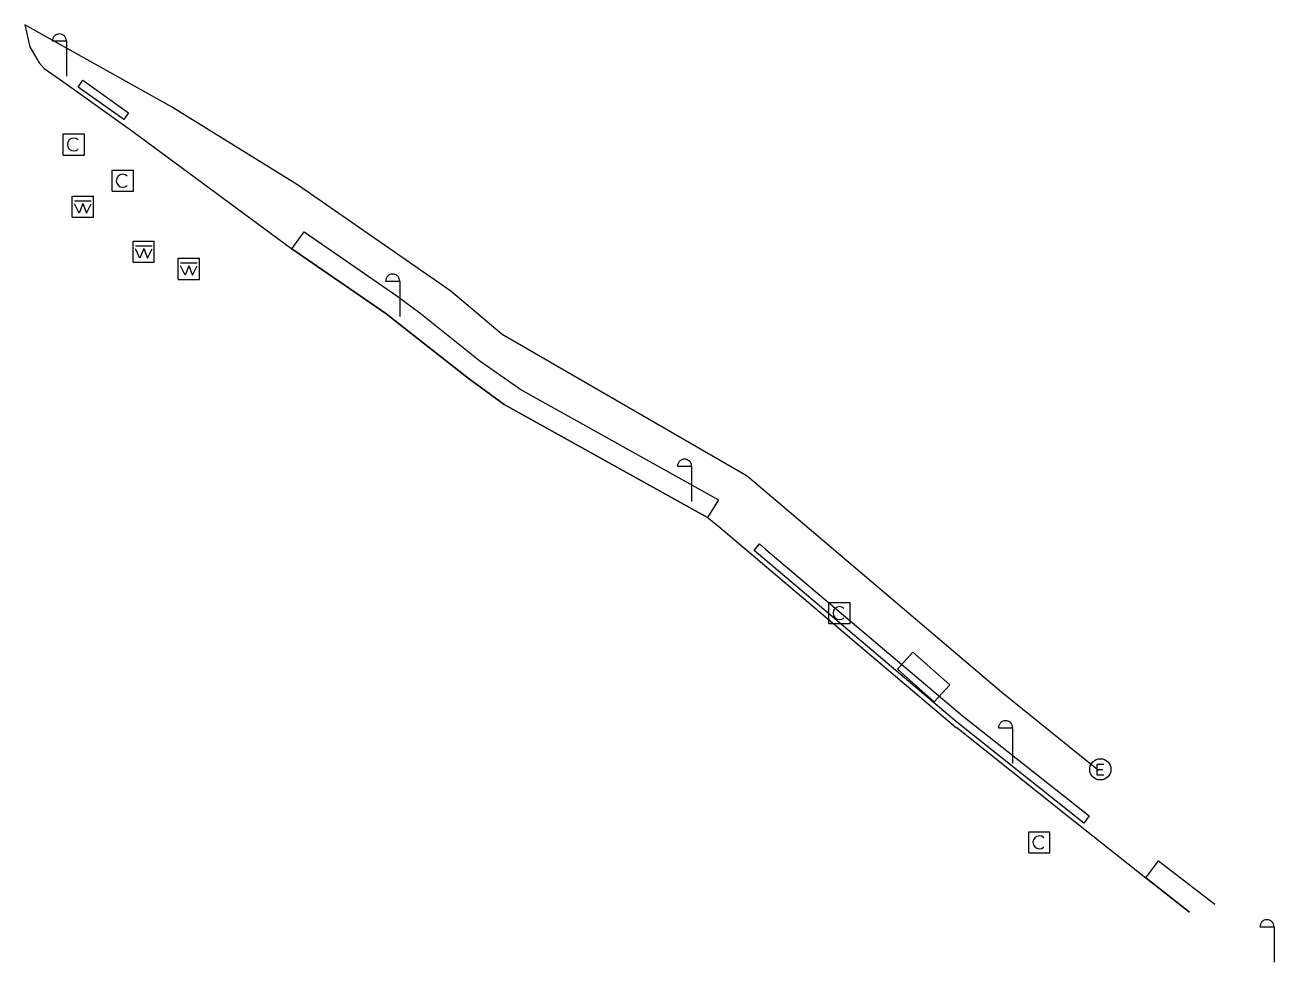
# Model space of a CAD drawing. Header units: millimetres. Extents: x 185651 to 186065, y 561674 to 561940.
# Drawn here: x 185840.3 to 185928.9, y 561676.2 to 561742.6 of the extents above; entities that cross this region are included whole.
import ezdxf

# ---------------------------------------------------------------- set-up
doc = ezdxf.new("R2010")
doc.units = ezdxf.units.MM
for name, color, linetype in [('.F도로', 1, 'Continuous'), ('.F버스정류장', 7, 'Continuous'), ('.F인도', 1, 'Continuous'), ('.F장편', 4, 'Continuous'), ('.F턱낮춤', 6, 'Continuous'), ('.F화단', 3, 'Continuous'), ('가로등', 7, 'Continuous'), ('맨홀상수', 5, 'Continuous'), ('맨홀통신선', 3, 'Continuous'), ('전력주', 7, 'Continuous')]:
    doc.layers.add(name, color=color, linetype=linetype)

# ---------------------------------------------------------------- blocks, each defined once
blk = doc.blocks.new('가로등')
at = {"layer": '가로등'}
for p, q in [((-1, 2.5), (0, 2.5)), ((0, 2.5), (0, 0))]:
    blk.add_line(p, q, dxfattribs=at)
at = {"layer": '가로등', "flags": 128}
blk.add_lwpolyline([(0, 2.5, 0.098), (-0.038, 2.691, 0.098), (-0.146, 2.854, 0.098), (-0.309, 2.962, 0.098), (-0.5, 3, 0.098), (-0.691, 2.962, 0.098), (-0.854, 2.854, 0.098), (-0.962, 2.691, 0.098), (-1, 2.5, 0.098)], format="xyb", dxfattribs=at)
blk = doc.blocks.new('맨홀상수')
at = {"layer": '맨홀상수', "flags": 128}
for points in [[(-0.75, 0.75), (0.75, 0.75)], [(-0.75, -0.75), (-0.75, 0.75)], [(-0.591, 0.425), (0.591, 0.425)], [(0, 0.222), (-0.266, -0.45), (-0.591, 0.2)], [(0, 0.222), (0.266, -0.45), (0.591, 0.2)], [(0.75, -0.75), (0.75, 0.75)], [(-0.75, -0.75), (0.75, -0.75)]]:
    blk.add_lwpolyline(points, dxfattribs=at)
blk = doc.blocks.new('전력주')
at = {"layer": '전력주', "flags": 128}
for points in [[(0.249, 0.336), (-0.249, 0.336), (-0.249, -0.386), (0.249, -0.386)], [(0.187, -0.025), (-0.249, -0.025)]]:
    blk.add_lwpolyline(points, dxfattribs=at)
at = {"layer": '전력주'}
blk.add_circle((0, 0), 0.75, dxfattribs=at)
blk = doc.blocks.new('맨홀통신선')
at = {"layer": '맨홀통신선', "color": 5, "flags": 128}
for points in [[(-0.75, 0.75), (0.75, 0.75)], [(-0.75, -0.75), (-0.75, 0.75)], [(0.75, -0.75), (0.75, 0.75)], [(-0.75, -0.75), (0.75, -0.75)]]:
    blk.add_lwpolyline(points, dxfattribs=at)
at = {"layer": '맨홀통신선', "color": 5}
blk.add_arc((0, 0), 0.458, 45.884, 314.116, dxfattribs=at)

msp = doc.modelspace()

# ---------------------------------------------------------------- linework, layer by layer
at = {"layer": '.F도로'}
msp.add_lwpolyline([(185916.442, 561689.733), (185909.573, 561695.275), (185891.512, 561710.614), (185874.135, 561720.678), (185870.5, 561723.741), (185859.619, 561731.3), (185850.681, 561736.817), (185840.287, 561742.632)], dxfattribs=at)
at = {"layer": '.F버스정류장'}
msp.add_lwpolyline([(185904.784, 561694.622), (185905.879, 561695.818), (185903.264, 561698.14), (185902.169, 561696.944)], close=True, dxfattribs=at)
at = {"layer": '.F인도'}
msp.add_lwpolyline([(185840.287, 561742.632), (185840.643, 561741.077), (185841.294, 561739.949), (185841.638, 561739.54), (185843.033, 561738.577), (185847.934, 561735.067), (185859.224, 561726.755), (185865.874, 561722.175), (185871.719, 561717.571), (185874.268, 561715.707), (185888.705, 561707.698), (185889.515, 561707.065), (185906.354, 561692.759), (185906.382, 561692.783), (185914.216, 561686.547), (185919.784, 561682.14), (185922.881, 561679.695)], dxfattribs=at)
at = {"layer": '.F장편', "color": 5}
for points in [[(185847.298, 561735.916), (185844.048, 561738.232), (185844.388, 561738.718), (185847.638, 561736.402)], [(185915.774, 561686.535), (185915.394, 561686.005), (185906.376, 561693.179), (185892.004, 561705.36), (185892.395, 561705.823), (185892.849, 561705.43), (185906.757, 561693.643)]]:
    msp.add_lwpolyline(points, close=True, dxfattribs=at)
at = {"layer": '.F턱낮춤', "const_width": 0.05}
msp.add_lwpolyline([(185847.934, 561735.067), (185843.033, 561738.577)], dxfattribs=at)
at = {"layer": '.F화단', "color": 30}
msp.add_lwpolyline([(185859.224, 561726.755), (185860.084, 561727.95), (185866.665, 561723.406), (185868.306, 561722.212), (185872.558, 561718.811), (185875.529, 561716.728), (185889.475, 561708.95), (185888.705, 561707.698), (185874.268, 561715.707), (185871.719, 561717.571), (185865.874, 561722.175)], close=True, dxfattribs=at)
msp.add_lwpolyline([(185922.881, 561679.695), (185919.784, 561682.14), (185920.683, 561683.33), (185924.69, 561680.251)], dxfattribs=at)

# ---------------------------------------------------------------- block references
at = {"layer": '가로등'}
for p in [(185843.226, 561739.001), (185866.87, 561721.96), (185887.573, 561708.829), (185910.344, 561690.274), (185928.886, 561676.157)]:
    msp.add_blockref('가로등', p, dxfattribs=at)
at = {"layer": '맨홀상수'}
for p in [(185844.39, 561729.741), (185848.706, 561726.547), (185851.909, 561725.335)]:
    msp.add_blockref('맨홀상수', p, dxfattribs=at)
at = {"layer": '맨홀통신선', "color": 5}
for p in [(185843.752, 561734.15), (185847.223, 561731.581), (185898.068, 561700.911), (185912.239, 561684.648)]:
    msp.add_blockref('맨홀통신선', p, dxfattribs=at)
at = {"layer": '전력주'}
msp.add_blockref('전력주', (185916.566, 561689.825), dxfattribs=at)

doc.saveas('drawing.dxf')
